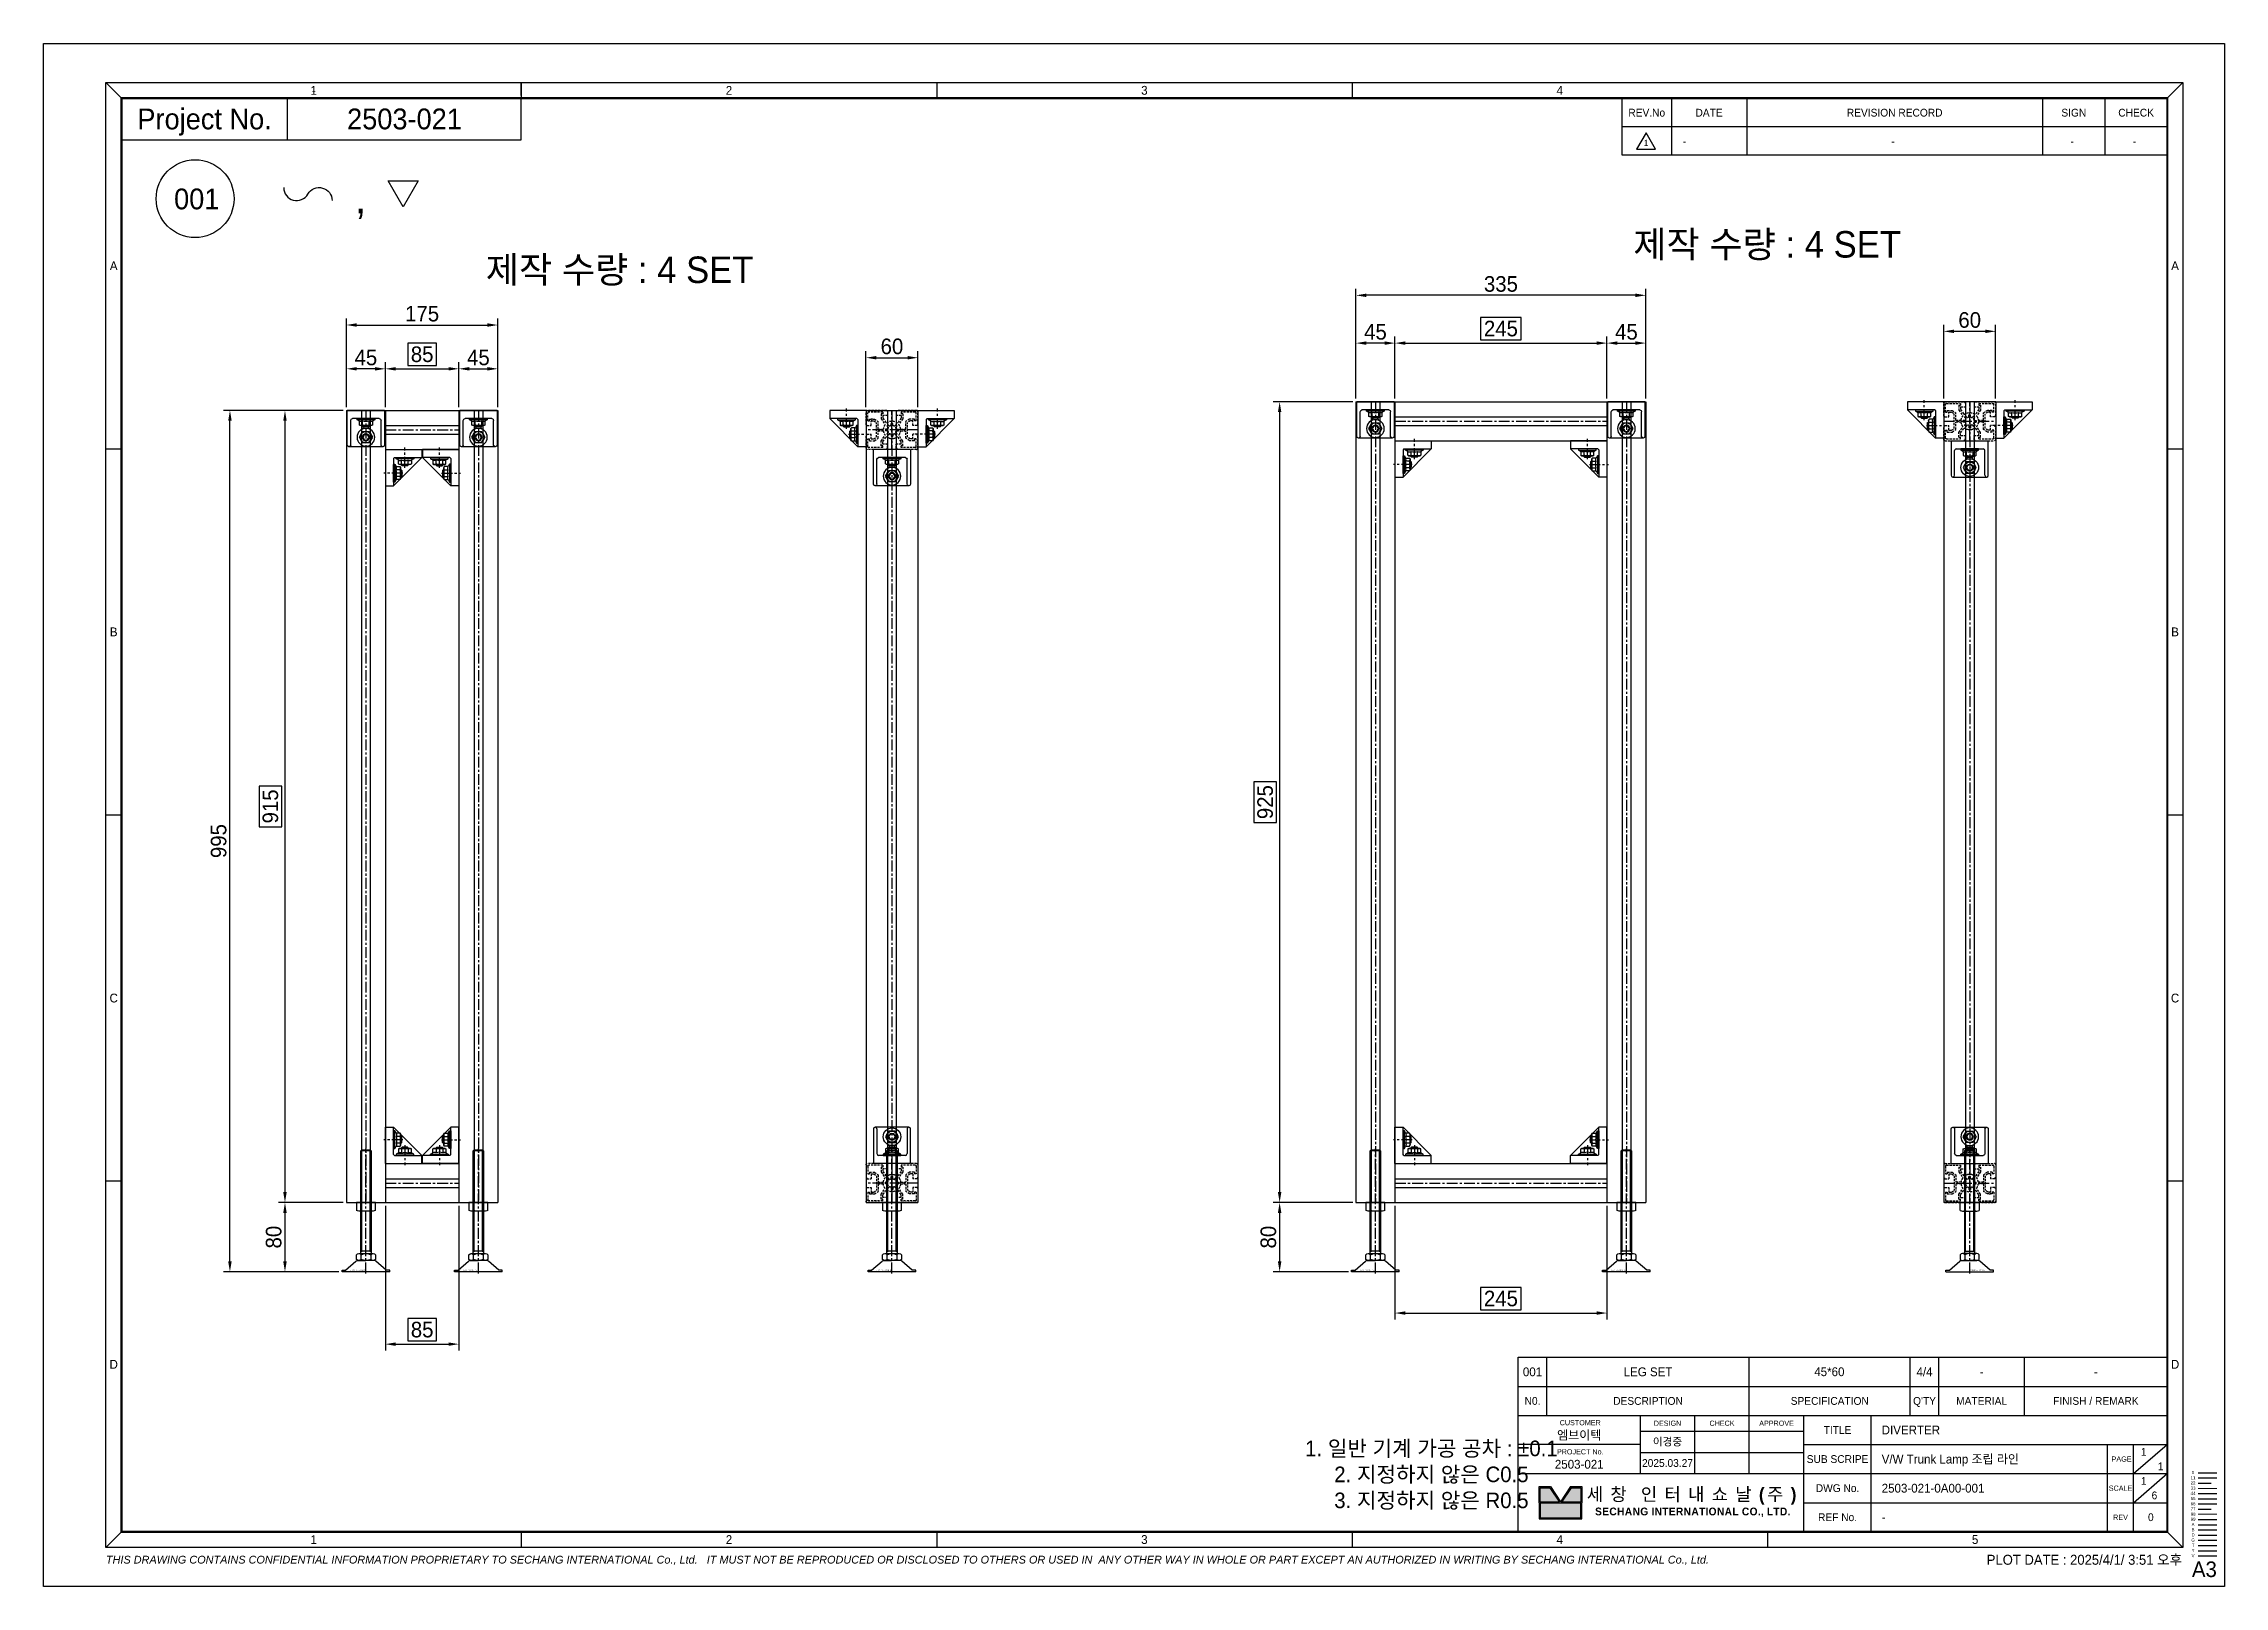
# Model space of a CAD drawing. Header units: inches. Extents: x 0 to 23821, y 0 to 11279.
# Drawn here: x 0 to 2520, y 9497 to 11279 of the extents above; entities that cross this region are included whole.
import ezdxf
from ezdxf.enums import TextEntityAlignment as Align

# ---------------------------------------------------------------- set-up
doc = ezdxf.new("R2010")
doc.units = ezdxf.units.IN
doc.header["$LTSCALE"] = 10
doc.header["$MEASUREMENT"] = 0
for name, pattern in [('CENTER', [2, 1.25, -0.25, 0.25, -0.25]), ('HIDDEN', [0.375, 0.25, -0.125]), ('PHANTOM', [2.5, 1.25, -0.25, 0.25, -0.25, 0.25, -0.25])]:
    doc.linetypes.add(name, pattern=pattern)
doc.layers.get('Defpoints').update_dxf_attribs({"color": 8})
for name, color, linetype in [('11', 1, 'CENTER'), ('22', 2, 'HIDDEN'), ('44', 4, 'Continuous'), ('55', 5, 'Continuous'), ('66', 6, 'PHANTOM'), ('77', 40, 'HIDDEN'), ('99', 181, 'Continuous'), ('A', 8, 'Continuous'), ('B', 123, 'Continuous'), ('D', 3, 'Continuous'), ('G', 231, 'Continuous'), ('T', 3, 'Continuous'), ('V', 1, 'Continuous'), ('Y', 60, 'Continuous')]:
    doc.layers.add(name, color=color, linetype=linetype)
doc.layers.add('33', color=3, linetype='PHANTOM', lineweight=9)
doc.layers.add('88', color=35, linetype='Continuous', lineweight=5)
doc.styles.add('SCI', font='')
doc.styles.get('SCI').set_extended_font_data('Gulim')
doc.dimstyles.new('SCH', dxfattribs={"dimtxt": 2.5, "dimasz": 2, "dimexe": 1.25, "dimexo": 0.625, "dimtad": 1, "dimdec": 8, "dimtxsty": 'SCI', "dimcen": 2.5, "dimclrd": 4, "dimclre": 4, "dimclrt": 7, "dimadec": 8, "dimazin": 2, "dimtfac": 1, "dimtdec": 8, "dimtmove": 0, "dimatfit": 3, "dimfxl": 1, "dimarcsym": 0})
doc.dimstyles.new('ST', dxfattribs={"dimscale": 25, "dimtxt": 2.5, "dimasz": 2, "dimexe": 1.25, "dimexo": 0.625, "dimgap": -0.625, "dimtad": 1, "dimdec": 8, "dimtxsty": 'SCI', "dimcen": 1, "dimclrd": 256, "dimclre": 256, "dimclrt": 2, "dimadec": 8, "dimazin": 2, "dimtfac": 1, "dimtdec": 8, "dimtmove": 0, "dimatfit": 3, "dimfxl": 1, "dimarcsym": 0})

msp = doc.modelspace()

# ---------------------------------------------------------------- texts
at = {"style": 'SCI'}
for s, height, p in [('Project No.', 24, (186, 11191.61233255)), ('2503-021', 24, (417, 11191.61233255)), ('001', 24, (176.95164972, 11099.2150528)), (',', 35.15625, (366.25745605, 11100.1957806)), ('제작 수량 : 4 SET', 30.6, (1991.63173132, 11046.7793353)), ('제작 수량 : 4 SET', 30.6, (665.59265436, 11017.41984719)), ('001', 10.2, (1720.5, 9744.41233255)), ('LEG SET', 10.2, (1854, 9744.41233255)), ('4/4', 10.2, (2173.5, 9744.41233255)), ('-', 10.2, (2239.5, 9744.41233255)), ('-', 10.2, (2371.5, 9744.41233255)), ('엠브이텍', 10.2, (1774.5, 9671.23377659)), ('2503-021', 10.2, (1774.5, 9637.63377659)), ('2025.03.27', 9, (1876.5, 9639.11233255))]:
    msp.add_text(s, height=height, dxfattribs=at).set_placement(p, align=Align.MIDDLE_CENTER)
for s, height, p in [('-', 9, (1894.09653795, 11161.40820472)), ('-', 9, (2135.1770972, 11161.31233255)), ('-', 9, (2342.1770972, 11161.31233255)), ('-', 9, (2414.1770972, 11161.31233255)), ('45*60', 10.2, (2046.07869507, 9739.42098768)), ('6', 9, (2435.90766793, 9597.21419673))]:
    msp.add_text(s, height=height, dxfattribs=at).set_placement(p)
for s, p in [('DIVERTER', (2124, 9677.21233255)), ('V/W Trunk Lamp 조립 라인', (2124, 9643.61233255)), ('2503-021-0A00-001', (2124, 9610.01233255)), ('-', (2124, 9576.41233255))]:
    msp.add_text(s, height=10.2, dxfattribs=at).set_placement(p, align=Align.MIDDLE_LEFT)
for s, insert, char_height, width, attachment_point in [('REV.No', (1852.5, 11198.81233255), 9, 57, 5), ('DATE', (1924.5, 11198.81233255), 9, 87, 5), ('REVISION RECORD', (2139, 11198.81233255), 9, 342, 5), ('SIGN', (2346, 11198.81233255), 9, 72, 5), ('CHECK', (2418, 11198.81233255), 9, 72, 5), ('{\\fGulim|b0|i0|c129|p50;1}', (1851.6542298, 11163.90775688), 7.2, 21.6185368994, 5), ('\\pi16.73169;0', (2415, 9576.41233255), 9, 39, 4)]:
    msp.add_mtext(s, dxfattribs=dict(at, insert=insert, char_height=char_height, width=width, attachment_point=attachment_point))

# ---------------------------------------------------------------- blocks, each defined once
blk = doc.blocks.new('A$C5b8731fd')
for p, q in [((0, 0), (-2.25, -3.9)), ((2.25, -3.9), (0, 0)), ((-2.25, -3.9), (2.25, -3.9))]:
    blk.add_line(p, q)
blk = doc.blocks.new('SECHANG REV')
at = {"color": 7}
blk.add_line((-52.5, 0), (-52.5, 5.5), dxfattribs=at)
at = {"color": 3}
for p, q in [((-43, 5.5), (-43, 0)), ((-28.5, 5.5), (-28.5, 0)), ((28.5, 5.5), (28.5, 0)), ((40.5, 5.5), (40.5, 0)), ((52.5, 5.5), (52.5, 0))]:
    blk.add_line(p, q, dxfattribs=at)
blk.add_line((52.5, 0), (-52.5, 0))
blk = doc.blocks.new('A$C82e70aa9')
h = blk.add_hatch(color=5)
h.dxf.hatch_style = 1
h.paths.add_polyline_path([(290.08, -278.01), (288.21, -278.01), (288.21, -280.8), (291.94, -280.8)])
h.paths.add_polyline_path([(296.06, -278.01), (294.19, -278.01), (292.33, -280.8), (296.06, -280.8)])
h.paths.add_polyline_path([(296.06, -281), (288.21, -281), (288.21, -283.79), (296.06, -283.79)])
at = {"color": 2}
for p, q in [((12, -7.5), (15, -10.5)), ((92, -7.5), (92, -10.5)), ((92, -10), (92, -7.5)), ((172, -7.5), (172, -10.5)), ((252, -7.5), (252, -10.5)), ((412, -7.5), (409, -10.5)), ((15, -286.5), (12, -289.5)), ((92, -286.5), (92, -289.5)), ((172, -286.5), (172, -289.5)), ((252, -286.5), (252, -289.5)), ((332, -286.5), (332, -289.5)), ((409, -286.5), (412, -289.5))]:
    blk.add_line(p, q, dxfattribs=at)
at = {"color": 40}
for p, q in [((47, -18.5), (47, -10.5)), ((92, -18.5), (92, -10.5))]:
    blk.add_line(p, q, dxfattribs=at)
at = {"color": 3}
blk.add_line((304, -10.5), (409, -10.5), dxfattribs=at)
for p, q in [((12, -78), (15, -78)), ((409, -78), (412, -78)), ((15, -148.5), (12, -148.5)), ((412, -148.5), (409, -148.5)), ((15, -219), (12, -219)), ((412, -219), (409, -219)), ((284, -252.9), (409, -252.9)), ((284, -286.5), (284, -252.9)), ((409, -252.9), (409, -286.5)), ((284, -258.5), (409, -258.5)), ((284, -264.1), (409, -264.1)), ((307.5, -264.1), (307.5, -275.3)), ((318, -275.3), (318, -264.1)), ((328.5, -275.3), (328.5, -264.1)), ((339, -286.5), (339, -264.1)), ((307.5, -267.1), (339, -267.1)), ((397.5, -286.5), (397.5, -269.7)), ((402.5, -275.3), (409, -269.7)), ((402.5, -286.5), (402.5, -269.7)), ((284, -275.3), (409, -275.3)), ((402.5, -280.9), (409, -275.3)), ((414.97, -275.13), (418.57, -275.13)), ((288, -280.9), (288, -277.8)), ((288, -277.8), (290.19, -277.8)), ((288, -280.9), (288, -284)), ((288.21, -280.8), (288.21, -278.01)), ((288.21, -278.01), (290.08, -278.01)), ((291.94, -280.8), (288.21, -280.8)), ((296.06, -281), (288.21, -281)), ((288.21, -281), (288.21, -283.79)), ((290.08, -278.01), (291.94, -280.8)), ((290.19, -277.8), (292.13, -280.71)), ((294.08, -277.8), (292.13, -280.71)), ((294.19, -278.01), (292.33, -280.8)), ((296.06, -280.8), (292.33, -280.8)), ((294.08, -277.8), (296.27, -277.8)), ((294.19, -278.01), (296.06, -278.01)), ((296.06, -278.01), (296.06, -280.8)), ((296.06, -283.79), (296.06, -281)), ((296.27, -277.8), (296.27, -280.9)), ((296.27, -284), (296.27, -280.9)), ((288, -284), (296.27, -284)), ((288.21, -283.79), (296.06, -283.79)), ((284, -286.5), (409, -286.5))]:
    blk.add_line(p, q)
at = {"color": 1}
blk.add_lwpolyline([(0, 0), (420, 0), (420, -297), (0, -297)], close=True, dxfattribs=at)
at = {"color": 2}
blk.add_lwpolyline([(12, -7.5), (412, -7.5), (412, -289.5), (12, -289.5)], close=True, dxfattribs=at)
at = {"const_width": 0.4}
blk.add_lwpolyline([(15, -10.5), (409, -10.5), (409, -286.5), (15, -286.5)], close=True, dxfattribs=at)
at = {"color": 40}
blk.add_lwpolyline([(15, -18.5), (92, -18.5)], dxfattribs=at)
blk.add_circle((29.18, -29.85), 7.5)
at = {"layer": '11'}
blk.add_line((414.97, -276.13), (418.57, -276.13), dxfattribs=at)
at = {"layer": '22'}
blk.add_line((414.97, -277.13), (418.57, -277.13), dxfattribs=at)
at = {"layer": '33'}
blk.add_line((414.97, -278.13), (418.57, -278.13), dxfattribs=at)
at = {"layer": '44'}
blk.add_line((414.97, -279.13), (418.57, -279.13), dxfattribs=at)
at = {"layer": '55'}
blk.add_line((414.97, -280.13), (418.57, -280.13), dxfattribs=at)
at = {"layer": '66'}
blk.add_line((414.97, -281.13), (418.57, -281.13), dxfattribs=at)
at = {"layer": '77'}
blk.add_line((414.97, -282.13), (418.57, -282.13), dxfattribs=at)
at = {"layer": '88'}
blk.add_line((414.97, -283.13), (418.57, -283.13), dxfattribs=at)
at = {"layer": '99'}
blk.add_line((414.97, -284.13), (418.57, -284.13), dxfattribs=at)
at = {"layer": 'A'}
blk.add_line((414.97, -285.13), (418.57, -285.13), dxfattribs=at)
at = {"layer": 'B'}
blk.add_line((414.97, -286.13), (418.57, -286.13), dxfattribs=at)
at = {"layer": 'D'}
for p, q in [((289.5, -258.5), (289.5, -252.9)), ((328.5, -258.5), (328.5, -252.9)), ((359.5, -258.5), (359.5, -252.9)), ((365, -258.5), (365, -252.9)), ((381.5, -258.5), (381.5, -252.9)), ((289.5, -264.1), (289.5, -258.5)), ((328.5, -264.1), (328.5, -258.5)), ((359.5, -264.1), (359.5, -258.5)), ((365, -264.1), (365, -258.5)), ((381.5, -264.1), (381.5, -258.5)), ((352, -286.5), (352, -264.1)), ((307.5, -269.7), (284, -269.7)), ((307.5, -271.2), (339, -271.2)), ((339, -269.7), (409, -269.7)), ((339, -280.9), (409, -280.9)), ((414.97, -287.13), (418.57, -287.13))]:
    blk.add_line(p, q, dxfattribs=at)
at = {"layer": 'G'}
blk.add_line((414.97, -288.13), (418.57, -288.13), dxfattribs=at)
at = {"layer": 'T'}
blk.add_line((414.97, -289.13), (418.57, -289.13), dxfattribs=at)
at = {"layer": 'V'}
blk.add_line((414.97, -291.13), (418.57, -291.13), dxfattribs=at)
at = {"layer": 'Y'}
blk.add_line((414.97, -290.13), (418.57, -290.13), dxfattribs=at)
at = {"color": 2, "style": 'SCI'}
blk.add_text('1', height=1, dxfattribs=at).set_placement((52, -8.75), align=Align.MIDDLE_CENTER)
at = {"style": 'SCI'}
for s, height, p in [('Project No.', 4, (31, -14.5)), ('N0.', 1.5, (286.75, -261.3)), ('DESCRIPTION', 1.5, (309, -261.3)), ('SPECIFICATION', 1.5, (344, -261.3)), ("Q'TY", 1.5, (362.25, -261.3)), ('MATERIAL', 1.5, (373.25, -261.3)), ('FINISH / REMARK', 1.5, (395.25, -261.3)), ('이경중', 1.5, (312.75, -269.15)), ('0', 0.6, (413.97, -275.09))]:
    blk.add_text(s, height=height, dxfattribs=at).set_placement(p, align=Align.MIDDLE_CENTER)
at = {"linetype": 'Continuous', "style": 'SCI'}
blk.add_text('PLOT DATE : 2025/4/1/ 3:51 오후', height=1.92, dxfattribs=at).set_placement((411.86, -292.84), align=Align.RIGHT)
at = {"color": 2, "style": 'SCI'}
blk.add_text('A3', height=3, dxfattribs=at).set_placement((418.55, -296.11), align=Align.BOTTOM_RIGHT)
at = {"color": 2, "attachment_point": 5, "style": 'SCI'}
for s, insert, char_height, width in [('1', (52, -9), 1.7, 80), ('2', (132, -9), 1.7, 80), ('3', (212, -9), 1.7, 80), ('4', (292, -9), 1.7, 80), ('A', (13.5, -42.75), 1.7, 3), ('A', (410.5, -42.75), 1.7, 3), ('B', (13.5, -113.25), 1.7, 3), ('B', (410.5, -113.25), 1.7, 3), ('C', (13.5, -183.75), 1.7, 3), ('C', (410.5, -183.75), 1.7, 3), ('D', (13.5, -254.25), 1.7, 3), ('D', (410.5, -254.25), 1.7, 3), ('1. 일반 기계 가공 공차 : ±0.1\\P2. 지정하지 않은 C0.5\\P3. 지정하지 않은 R0.5', (267.28, -275.6), 3, 83.5818), ('1', (52, -288), 1.7, 80), ('2', (132, -288), 1.7, 80), ('3', (212, -288), 1.7, 80), ('4', (292, -288), 1.7, 80), ('5', (372, -288), 1.7, 80)]:
    blk.add_mtext(s, dxfattribs=dict(at, insert=insert, char_height=char_height, width=width))
at = {"style": 'SCI'}
for s, insert, char_height, width, attachment_point in [(' CUSTOMER', (295.75, -265.5), 1, 23.5, 5), ('DESIGN', (312.75, -265.6), 1, 10.5, 5), ('CHECK', (323.25, -265.6), 1, 10.5, 5), ('APPROVE', (333.75, -265.6), 1, 10.5, 5), ('TITLE', (345.5, -266.9), 1.5, 13, 5), (' PROJECT No.', (295.75, -271.1), 1, 23.5, 5), ('SUB SCRIPE', (345.5, -272.5), 1.5, 13, 5), (' PAGE', (400, -272.5), 1, 5, 5), ('\\pi1.42726;1', (402.5, -271.1), 1.5, 3.25, 4), ('\\pi1.42726;1', (402.5, -276.7), 1.5, 3.25, 4), ('\\pi1.42726;1', (405.75, -273.9), 1.5, 3.25, 4), ('{\\fGulim|b1|i0|c129|p50;\\T1.45;세창 인터내쇼날(주)}', (317.63, -279.65), 2.5, 38.7333, 5), ('DWG No.', (345.5, -278.1), 1.5, 13, 5), ('SCALE', (400, -278.1), 1, 5, 5), ('{\\fGulim|b1|i0|c129|p50;\\T1.05;SECHANG INTERNATIONAL CO., LTD.}', (317.63, -282.75), 1.5, 38.7333, 5), ('REF No.', (345.5, -283.7), 1.5, 13, 5), ('REV', (400, -283.7), 1, 5, 5)]:
    blk.add_mtext(s, dxfattribs=dict(at, insert=insert, char_height=char_height, width=width, attachment_point=attachment_point))
at = {"color": 3, "insert": (12, -292), "char_height": 1.5, "width": 400.0238, "attachment_point": 4, "style": 'SCI'}
blk.add_mtext('{\\fArial|b0|i1|c0|p34;THIS DRAWING CONTAINS CONFIDENTIAL INFORMATION PROPRIETARY TO SECHANG INTERNATIONAL Co., Ltd.   IT MUST NOT BE REPRODUCED OR DISCLOSED TO OTHERS OR USED IN  ANY OTHER WAY IN WHOLE OR PART EXCEPT AN AUTHORIZED IN WRITING BY SECHANG INTERNATIONAL Co., Ltd.  }', dxfattribs=at)
at = {"layer": '11', "style": 'SCI'}
blk.add_text('11', height=0.6, dxfattribs=at).set_placement((413.97, -276.09), align=Align.MIDDLE_CENTER)
at = {"layer": '22', "style": 'SCI'}
blk.add_text('22', height=0.6, dxfattribs=at).set_placement((413.97, -277.09), align=Align.MIDDLE_CENTER)
at = {"layer": '33', "style": 'SCI'}
blk.add_text('33', height=0.6, dxfattribs=at).set_placement((413.97, -278.09), align=Align.MIDDLE_CENTER)
at = {"layer": '44', "style": 'SCI'}
blk.add_text('44', height=0.6, dxfattribs=at).set_placement((413.97, -279.09), align=Align.MIDDLE_CENTER)
at = {"layer": '55', "style": 'SCI'}
blk.add_text('55', height=0.6, dxfattribs=at).set_placement((413.97, -280.09), align=Align.MIDDLE_CENTER)
at = {"layer": '66', "style": 'SCI'}
blk.add_text('66', height=0.6, dxfattribs=at).set_placement((413.97, -281.09), align=Align.MIDDLE_CENTER)
at = {"layer": '77', "style": 'SCI'}
blk.add_text('77', height=0.6, dxfattribs=at).set_placement((413.97, -282.09), align=Align.MIDDLE_CENTER)
at = {"layer": '88', "style": 'SCI'}
blk.add_text('88', height=0.6, dxfattribs=at).set_placement((413.97, -283.09), align=Align.MIDDLE_CENTER)
at = {"layer": '99', "style": 'SCI'}
blk.add_text('99', height=0.6, dxfattribs=at).set_placement((413.97, -284.09), align=Align.MIDDLE_CENTER)
at = {"layer": 'A', "style": 'SCI'}
blk.add_text('A', height=0.6, dxfattribs=at).set_placement((413.97, -285.09), align=Align.MIDDLE_CENTER)
at = {"layer": 'B', "style": 'SCI'}
blk.add_text('B', height=0.6, dxfattribs=at).set_placement((413.97, -286.09), align=Align.MIDDLE_CENTER)
at = {"layer": 'D', "style": 'SCI'}
blk.add_text('D', height=0.6, dxfattribs=at).set_placement((413.97, -287.09), align=Align.MIDDLE_CENTER)
at = {"layer": 'G', "style": 'SCI'}
blk.add_text('G', height=0.6, dxfattribs=at).set_placement((413.97, -288.09), align=Align.MIDDLE_CENTER)
at = {"layer": 'T', "style": 'SCI'}
blk.add_text('T', height=0.6, dxfattribs=at).set_placement((413.97, -289.09), align=Align.MIDDLE_CENTER)
at = {"layer": 'V', "style": 'SCI'}
blk.add_text('V', height=0.6, dxfattribs=at).set_placement((413.97, -291.09), align=Align.MIDDLE_CENTER)
at = {"layer": 'Y', "style": 'SCI'}
blk.add_text('Y', height=0.6, dxfattribs=at).set_placement((413.97, -290.09), align=Align.MIDDLE_CENTER)
blk = doc.blocks.new('A$Ccec5b45b')
for p, q in [((-4.9, 61), (-6, 59.9)), ((-6, 59.9), (-6, -59)), ((-6, 59.9), (6, 59.9)), ((4.9, 61), (-4.9, 61)), ((6, 59.9), (4.9, 61)), ((6, -59), (6, 59.9)), ((-11, 0), (11, 0)), ((-11, -9.2), (-11, 0)), ((-5.5, 0), (-5.5, -9.2)), ((5.5, 0), (5.5, -9.2)), ((11, 0), (11, -9.2)), ((-8.2, -10), (8.2, -10)), ((-5.5, -60.3), (-5.5, -65.7)), ((5.5, -65.7), (5.5, -60.3)), ((-27.5, -80), (-27.5, -78)), ((-27.5, -80), (27.5, -80)), ((27.5, -80), (27.5, -78)), ((27.5, -80), (27.5, -78))]:
    blk.add_line(p, q)
for points in [[(-27.5, -78), (-23.5, -78), (-11.5, -67.6, -0.1933), (-10.2, -67), (0, -67)], [(27.5, -78), (23.5, -78), (11.5, -67.6, 0.1933), (10.2, -67), (0, -67)]]:
    blk.add_lwpolyline(points, format="xyb")
for points in [[(-11, -60.3), (-11, -65.7)], [(8.2, -59), (-8.2, -59)], [(-8.2, -67), (8.2, -67)], [(11, -65.7), (11, -60.3)]]:
    blk.add_lwpolyline(points)
for centre, radius, start, end in [((-8.2, -5.1), 4.86, 235.6158, 304.3842), ((0, 8.2), 18.2, 252.412, 287.588), ((8.2, -5.1), 4.86, 235.6158, 304.3842), ((-8.2, -62.5), 3.47, 37.8619, 142.1381), ((-8.2, -63.5), 3.47, 217.8619, 322.1381), ((0, -70.9), 11.9, 62.5093, 117.4907), ((0, -55.1), 11.9, 242.5093, 297.4907), ((8.2, -62.5), 3.47, 37.8619, 142.1381), ((8.2, -63.5), 3.47, 217.8619, 322.1381)]:
    blk.add_arc(centre, radius, start, end)
at = {"layer": '11'}
blk.add_line((0, -81.9), (0, 62), dxfattribs=at)
at = {"layer": 'T'}
for p, q in [((-4.9, -56), (-4.9, 61)), ((4.9, -56), (4.9, 61)), ((-4.9, -56), (-6, -57)), ((-6, -56), (6, -56)), ((6, -57), (4.9, -56))]:
    blk.add_line(p, q, dxfattribs=at)
at = {"layer": '44', "style": 'SCI'}
blk.add_text('Q-INTOP P12-120-55', height=1.245, dxfattribs=at).set_placement((1, -78.7))
blk = doc.blocks.new('0104-20170619.11435441')
at = {"layer": '11'}
for p, q in [((0, -22.5), (0, 22.5)), ((30, 0), (-30, 0))]:
    blk.add_line(p, q, dxfattribs=at)
at = {"layer": '22'}
for p, q in [((-30, 6), (-30, 21)), ((-30, 6), (-29, 6)), ((-29, 5), (-29, 6)), ((-29, 5), (-24, 5)), ((-6, 22.5), (-28.5, 22.5)), ((-28, 10.5), (-28, 19.5)), ((-28, 10.5), (-26, 10.5)), ((-10.5, 20.5), (-27, 20.5)), ((-26, 10.5), (-26, 12.5)), ((-26, 12.5), (-20.4, 12.5)), ((-22.4, 12.5), (-24.1, 12.5)), ((-23, 10.5), (-24.1, 10.5)), ((-24, 10.5), (-21, 10.5)), ((-24, 5), (-24, 10.5)), ((-21, 10.5), (-18, 8.5)), ((-20.4, 12.5), (-16, 9.6)), ((-18, -8.5), (-18, 8.5)), ((-16, 1), (-16, 9.6)), ((-16, 1), (-9.9, 1)), ((-10.5, 18.5), (-12.5, 18.5)), ((-12.5, 18.5), (-12.5, 12.9)), ((-12.5, 12.9), (-7.9, 6.1)), ((-10.5, 20.5), (-10.5, 18.5)), ((-10.5, 16.5), (-10.5, 13.5)), ((-5, 16.5), (-10.5, 16.5)), ((-10.5, 13.5), (-6.5, 7.6)), ((-4.9, 1), (-7.4, 1)), ((-6, 22.5), (-6, 21.5)), ((-5, 21.5), (-6, 21.5)), ((-4.2, 2.8), (-6, 4.5)), ((-5, 21.5), (-5, 16.5)), ((-2.8, 4.2), (-4.5, 6)), ((-1, 4.9), (-1, 7.4)), ((1, 4.9), (1, 7.4)), ((2.8, 4.2), (4.5, 6)), ((4.2, 2.8), (6, 4.5)), ((4.9, 1), (7.4, 1)), ((5, 21.5), (5, 16.5)), ((6, 21.5), (5, 21.5)), ((10.5, 16.5), (5, 16.5)), ((6, 22.5), (6, 21.5)), ((28.5, 22.5), (6, 22.5)), ((10.5, 13.5), (6.5, 7.6)), ((12.5, 12.9), (7.9, 6.1)), ((9.9, 1), (16, 1)), ((10.5, 20.5), (10.5, 18.5)), ((27, 20.5), (10.5, 20.5)), ((12.5, 18.5), (10.5, 18.5)), ((10.5, 16.5), (10.5, 13.5)), ((12.5, 18.5), (12.5, 12.9)), ((20.4, 12.5), (16, 9.6)), ((16, 1), (16, 9.6)), ((21, 10.5), (18, 8.5)), ((18, -8.5), (18, 8.5)), ((26, 12.5), (20.4, 12.5)), ((24, 10.5), (21, 10.5)), ((24, 5), (24, 10.5)), ((29, 5), (24, 5)), ((26, 10.5), (26, 12.5)), ((28, 10.5), (26, 10.5)), ((28, 10.5), (28, 19.5)), ((29, 5), (29, 6)), ((30, 6), (29, 6)), ((30, 6), (30, 21)), ((-30, -21), (-30, -6)), ((-30, -6), (-29, -6)), ((-29, -6), (-29, -5)), ((-29, -5), (-24, -5)), ((-6, -22.5), (-28.5, -22.5)), ((-28, -19.5), (-28, -10.5)), ((-28, -10.5), (-26, -10.5)), ((-10.5, -20.5), (-27, -20.5)), ((-26, -12.5), (-26, -10.5)), ((-26, -12.5), (-20.4, -12.5)), ((-24, -10.5), (-24, -5)), ((-24, -10.5), (-21, -10.5)), ((-21, -10.5), (-18, -8.5)), ((-20.4, -12.5), (-16, -9.6)), ((-16, -9.6), (-16, -1)), ((-16, -1), (-9.9, -1)), ((-12.5, -12.9), (-7.9, -6.1)), ((-12.5, -18.5), (-12.5, -12.9)), ((-10.5, -18.5), (-12.5, -18.5)), ((-10.5, -13.5), (-6.5, -7.6)), ((-10.5, -16.5), (-10.5, -13.5)), ((-5, -16.5), (-10.5, -16.5)), ((-10.5, -20.5), (-10.5, -18.5)), ((-4.9, -1), (-7.4, -1)), ((-4.2, -2.8), (-6, -4.5)), ((-6, -22.5), (-6, -21.5)), ((-5, -21.5), (-6, -21.5)), ((-5, -21.5), (-5, -16.5)), ((-2.8, -4.2), (-4.5, -6)), ((-1, -4.9), (-1, -7.4)), ((1, -4.9), (1, -7.4)), ((2.8, -4.2), (4.5, -6)), ((4.2, -2.8), (6, -4.5)), ((4.9, -1), (7.4, -1)), ((5, -21.5), (5, -16.5)), ((10.5, -16.5), (5, -16.5)), ((6, -21.5), (5, -21.5)), ((6, -22.5), (6, -21.5)), ((28.5, -22.5), (6, -22.5)), ((10.5, -13.5), (6.5, -7.6)), ((12.5, -12.9), (7.9, -6.1)), ((9.9, -1), (16, -1)), ((10.5, -16.5), (10.5, -13.5)), ((12.5, -18.5), (10.5, -18.5)), ((10.5, -20.5), (10.5, -18.5)), ((27, -20.5), (10.5, -20.5)), ((12.5, -18.5), (12.5, -12.9)), ((16, -9.6), (16, -1)), ((20.4, -12.5), (16, -9.6)), ((21, -10.5), (18, -8.5)), ((26, -12.5), (20.4, -12.5)), ((24, -10.5), (21, -10.5)), ((24, -10.5), (24, -5)), ((29, -5), (24, -5)), ((26, -12.5), (26, -10.5)), ((28, -10.5), (26, -10.5)), ((28, -19.5), (28, -10.5)), ((29, -6), (29, -5)), ((30, -6), (29, -6)), ((30, -21), (30, -6))]:
    blk.add_line(p, q, dxfattribs=at)
for centre, radius, start, end in [((-28.5, 21), 1.5, 90, 180), ((-27, 19.5), 1, 90, 180), ((0, 0), 10, 142.644, 174.2608), ((0, 0), 7.5, 172.3377, 187.6623), ((0, 0), 10, 49.1403, 130.8597), ((0, 0), 7.5, 127.3377, 142.6623), ((0, 0), 5, 146.537, 168.463), ((0, 0), 5, 101.537, 123.463), ((0, 0), 7.5, 82.3377, 97.6623), ((0, 0), 5, 56.537, 78.463), ((0, 0), 5, 11.537, 33.463), ((0, 0), 7.5, 37.3377, 52.6623), ((0, 0), 7.5, 352.3377, 7.6623), ((0, 0), 10, 5.7392, 39.0281), ((0, 0), 10, 5.7392, 37.356), ((27, 19.5), 1, 0, 90), ((28.5, 21), 1.5, 0, 90), ((-28.5, -21), 1.5, 180, 270), ((-27, -19.5), 1, 180, 270), ((0, 0), 10, 185.7392, 217.356), ((0, 0), 10, 229.1403, 309.2607), ((0, 0), 7.5, 217.3377, 232.6623), ((0, 0), 5, 191.537, 213.463), ((0, 0), 10, 243.4796, 310.8597), ((0, 0), 5, 236.537, 258.463), ((0, 0), 7.5, 262.3377, 277.6623), ((0, 0), 5, 281.537, 303.463), ((0, 0), 5, 326.537, 348.463), ((0, 0), 7.5, 307.3377, 322.6623), ((0, 0), 10, 320.9719, 354.2608), ((0, 0), 10, 322.644, 354.2608), ((27, -19.5), 1, 270, 0), ((28.5, -21), 1.5, 270, 0)]:
    blk.add_arc(centre, radius, start, end, dxfattribs=at)
blk = doc.blocks.new('18A$C632A6005')
for p, q in [((-21.5, 0), (21.5, 0)), ((-21.5, 0), (-21.5, -40)), ((-17.5, -40), (-17.5, -11.5)), ((-15.5, -9.5), (15.5, -9.5)), ((10.3, -9.5), (-10.2, -9.5)), ((-10.2, -9.5), (-10.2, -11)), ((-10.2, -11), (10.3, -11)), ((-10.2, -11), (-7.5, -12.3)), ((-7.5, -12.3), (-7.5, -16.9)), ((-7.5, -16.9), (-6.4, -17.5)), ((-3.8, -24.5), (-7.5, -31)), ((-6.4, -17.5), (6.4, -17.5)), ((-4, -18.2), (-4, -17.5)), ((-4, -18.2), (4, -18.2)), ((-3.2, -19), (-4, -18.2)), ((-3.8, -16.9), (-3.8, -12.3)), ((3.8, -24.5), (-3.8, -24.5)), ((-3.2, -19), (3.2, -19)), ((3.2, -19), (4, -18.2)), ((3.8, -16.9), (3.8, -12.3)), ((7.5, -31), (3.8, -24.5)), ((4, -18.2), (4, -17.5)), ((6.4, -17.5), (7.5, -16.9)), ((7.5, -12.3), (10.3, -11)), ((7.5, -16.9), (7.5, -12.3)), ((10.3, -11), (10.3, -9.5)), ((17.5, -40), (17.5, -11.5)), ((21.5, -40.1), (21.5, 0)), ((-19.5, -42), (19.6, -42)), ((-7.5, -31), (-3.8, -37.5)), ((-3.8, -37.5), (3.8, -37.5)), ((3.8, -37.5), (7.5, -31))]:
    blk.add_line(p, q)
for radius in [10.2, 6.5, 4, 3.2]:
    blk.add_circle((0, -31), radius)
for centre, radius, start, end in [((-15.5, -11.5), 2, 90, 180), ((-5.6, -9.9), 3.06, 232.1211, 307.8789), ((-5.6, -14.4), 3.06, 232.1211, 307.8789), ((0, -22.5), 4.1, 121.3886, 166.7272), ((0, -1.7), 11.3, 250.5288, 289.4712), ((0, -6.2), 11.3, 250.5288, 289.4712), ((0, -22.5), 4.1, 13.2728, 58.6114), ((5.6, -9.9), 3.06, 232.1211, 307.8789), ((5.6, -14.4), 3.06, 232.1211, 307.8789), ((15.5, -11.5), 2, 0, 90), ((-19.5, -40), 2, 180, 270), ((-19.5, -40), 2, 270, 0), ((19.5, -40), 2, 180, 270), ((19.6, -40.1), 1.9, 270, 0)]:
    blk.add_arc(centre, radius, start, end)
blk = doc.blocks.new('A&A$C5BB358B1')
for p, q in [((1.7, 42), (43.7, 42)), ((1.7, 42), (1.7, 0)), ((12.2, 32.5), (11.2, 31.5)), ((43.7, 32.5), (11.2, 0)), ((11.2, 31.5), (11.2, 0)), ((12.2, 32.5), (43.7, 32.5)), ((14, 32.5), (34.5, 32.5)), ((14, 31), (14, 32.5)), ((34.5, 31), (14, 31)), ((16.7, 29.7), (14, 31)), ((16.7, 25.1), (16.7, 29.7)), ((20.5, 25.1), (20.5, 29.7)), ((28, 25.1), (28, 29.7)), ((34.5, 31), (31.7, 29.7)), ((31.7, 29.7), (31.7, 25.1)), ((34.5, 32.5), (34.5, 31)), ((43.7, 42), (43.7, 32.5)), ((11.2, 24.7), (12.7, 24.7)), ((11.2, 4), (11.2, 24.5)), ((12.7, 4.2), (11.2, 4.2)), ((12.7, 24.7), (12.7, 4.2)), ((12.7, 24.7), (14, 22)), ((14, 7), (12.7, 4.2)), ((14, 22), (18.6, 22)), ((18.6, 18.3), (14, 18.3)), ((18.6, 10.7), (14, 10.7)), ((18.6, 7), (14, 7)), ((17.8, 24.5), (16.7, 25.1)), ((30.7, 24.5), (17.8, 24.5)), ((18.6, 22), (19.2, 20.9)), ((19.2, 8.1), (18.6, 7)), ((19.2, 20.9), (19.2, 8.1)), ((19.9, 18.5), (19.2, 18.5)), ((19.9, 10.5), (19.2, 10.5)), ((19.9, 18.5), (19.9, 10.5)), ((20.7, 17.7), (19.9, 18.5)), ((20.7, 11.3), (19.9, 10.5)), ((20.2, 23.8), (20.2, 24.5)), ((28.2, 23.8), (20.2, 23.8)), ((21, 23), (20.2, 23.8)), ((20.7, 17.7), (20.7, 11.3)), ((27.4, 23), (21, 23)), ((27.4, 23), (28.2, 23.8)), ((28.2, 23.8), (28.2, 24.5)), ((31.7, 25.1), (30.7, 24.5)), ((1.7, 0), (11.2, 0))]:
    blk.add_line(p, q)
for centre, radius, start, end in [((18.6, 32.1), 3.06, 232.1211, 307.8789), ((24.2, 40.3), 11.3, 250.5288, 289.4712), ((29.9, 32.1), 3.06, 232.1211, 307.8789), ((11.6, 20.1), 3.06, 322.1211, 37.8789), ((3.4, 14.5), 11.3, 340.5288, 19.4712), ((11.6, 8.9), 3.06, 322.1211, 37.8789), ((18.6, 27.6), 3.06, 232.1211, 307.8789), ((16.2, 20.1), 3.06, 322.1211, 37.8789), ((8, 14.5), 11.3, 340.5288, 19.4712), ((16.2, 8.9), 3.06, 322.1211, 37.8789), ((24.2, 35.8), 11.3, 250.5288, 289.4712), ((29.9, 27.6), 3.06, 232.1211, 307.8789)]:
    blk.add_arc(centre, radius, start, end)
at = {"layer": '11'}
for p, q in [((24.2, 20.7), (24.2, 44)), ((21.8, 14.5), (0, 14.5))]:
    blk.add_line(p, q, dxfattribs=at)
blk = doc.blocks.new('A$Cd309145c')
for p, q in [((0, 0), (60, 0)), ((0, 0), (0, -925)), ((60, 0), (60, -925)), ((0, -925), (60, -925))]:
    blk.add_line(p, q)
at = {"layer": '11'}
blk.add_line((30, 0), (30, -925), dxfattribs=at)
at = {"layer": 'A'}
for p, q in [((25, 0), (25, -925)), ((35, 0), (35, -925))]:
    blk.add_line(p, q, dxfattribs=at)
blk.add_blockref('0104-20170619.11435441', (30, -22.5))
at = {"xscale": -1, "rotation": 180}
blk.add_blockref('0104-20170619.11435441', (30, -902.5), dxfattribs=at)
at = {"layer": '44', "extrusion": (0, 0, -1), "zscale": -1}
blk.add_blockref('A&A$C5BB358B1', (-1.7, -42), dxfattribs=at)
at = {"layer": '44', "extrusion": (0, 0, -1), "xscale": -1, "zscale": -1}
blk.add_blockref('A&A$C5BB358B1', (-58.3, -42), dxfattribs=at)
at = {"layer": '44', "xscale": -1}
for name, p in [('18A$C632A6005', (30, -45)), ('A$Ccec5b45b', (30, -925))]:
    blk.add_blockref(name, p, dxfattribs=at)
at = {"layer": '44', "rotation": 180}
blk.add_blockref('18A$C632A6005', (30, -880), dxfattribs=at)
blk = doc.blocks.new('A$C1d8b452b')
for p, q in [((-167.5, 925), (-122.5, 925)), ((-167.5, 925), (-167.5, 0)), ((-122.5, 925), (-122.5, 0)), ((-122.5, 925), (122.5, 925)), ((122.5, 925), (167.5, 925)), ((122.5, 925), (122.5, 0)), ((167.5, 925), (167.5, 0)), ((-122.5, 880), (122.5, 880)), ((-122.5, 45), (122.5, 45)), ((-167.5, 0), (-122.5, 0)), ((-122.5, 0), (122.5, 0)), ((122.5, 0), (167.5, 0))]:
    blk.add_line(p, q)
at = {"layer": '11'}
for p, q in [((-145, 925), (-145, 0)), ((145, 925), (145, 0)), ((-122.5, 902.5), (122.5, 902.5)), ((-122.5, 22.5), (122.5, 22.5))]:
    blk.add_line(p, q, dxfattribs=at)
at = {"layer": 'A'}
for p, q in [((-150, 925), (-150, 0)), ((-140, 925), (-140, 0)), ((-122.5, 907.5), (122.5, 907.5)), ((140, 925), (140, 0)), ((150, 925), (150, 0)), ((-122.5, 897.5), (122.5, 897.5)), ((-122.5, 27.5), (122.5, 27.5)), ((-122.5, 17.5), (122.5, 17.5))]:
    blk.add_line(p, q, dxfattribs=at)
at = {"layer": '44', "xscale": -1}
for name, p in [('18A$C632A6005', (-145, 925)), ('18A$C632A6005', (145, 925)), ('A$Ccec5b45b', (-145, 0)), ('A$Ccec5b45b', (145, 0))]:
    blk.add_blockref(name, p, dxfattribs=at)
at = {"layer": '44', "extrusion": (0, 0, -1), "xscale": -1, "zscale": -1}
blk.add_blockref('A&A$C5BB358B1', (124.2, 838), dxfattribs=at)
at = {"layer": '44', "extrusion": (0, 0, -1), "zscale": -1}
blk.add_blockref('A&A$C5BB358B1', (-124.2, 838), dxfattribs=at)
at = {"layer": '44', "extrusion": (0, 0, -1), "zscale": -1, "rotation": 180}
blk.add_blockref('A&A$C5BB358B1', (124.2, 87), dxfattribs=at)
at = {"layer": '44', "extrusion": (0, 0, -1), "xscale": -1, "zscale": -1, "rotation": 180}
blk.add_blockref('A&A$C5BB358B1', (-124.2, 87), dxfattribs=at)
blk = doc.blocks.new('A$C74eb5858')
for p, q in [((60, 0), (0, 0)), ((0, 0), (0, -915)), ((60, 0), (60, -915)), ((60, -915), (0, -915))]:
    blk.add_line(p, q)
at = {"layer": '11'}
blk.add_line((30, 0), (30, -915), dxfattribs=at)
at = {"layer": 'A'}
for p, q in [((25, 0), (25, -915)), ((35, 0), (35, -915))]:
    blk.add_line(p, q, dxfattribs=at)
at = {"xscale": -1}
blk.add_blockref('0104-20170619.11435441', (30, -22.5), dxfattribs=at)
at = {"rotation": 180}
blk.add_blockref('0104-20170619.11435441', (30, -892.5), dxfattribs=at)
at = {"layer": '44', "extrusion": (0, 0, -1), "zscale": -1}
blk.add_blockref('A&A$C5BB358B1', (-1.7, -42), dxfattribs=at)
at = {"layer": '44', "extrusion": (0, 0, -1), "xscale": -1, "zscale": -1}
blk.add_blockref('A&A$C5BB358B1', (-58.3, -42), dxfattribs=at)
at = {"layer": '44'}
for name, p in [('18A$C632A6005', (30, -45)), ('A$Ccec5b45b', (30, -915))]:
    blk.add_blockref(name, p, dxfattribs=at)
at = {"layer": '44', "xscale": -1, "rotation": 180}
blk.add_blockref('18A$C632A6005', (30, -870), dxfattribs=at)
blk = doc.blocks.new('A$C8a342315')
for p, q in [((-22.5, 0), (22.5, 0)), ((-22.5, 0), (-22.5, -915)), ((22.5, 0), (22.5, -915)), ((22.5, 0), (107.5, 0)), ((107.5, 0), (152.5, 0)), ((107.5, 0), (107.5, -915)), ((152.5, 0), (152.5, -915)), ((22.5, -45), (107.5, -45)), ((22.5, -870), (107.5, -870)), ((-22.5, -915), (22.5, -915)), ((22.5, -915), (107.5, -915)), ((107.5, -915), (152.5, -915))]:
    blk.add_line(p, q)
at = {"layer": '11'}
for p, q in [((0, 0), (0, -915)), ((130, 0), (130, -915)), ((22.5, -22.5), (107.5, -22.5)), ((22.5, -892.5), (107.5, -892.5))]:
    blk.add_line(p, q, dxfattribs=at)
at = {"layer": 'A'}
for p, q in [((-5, 0), (-5, -915)), ((5, 0), (5, -915)), ((125, 0), (125, -915)), ((135, 0), (135, -915)), ((22.5, -17.5), (107.5, -17.5)), ((22.5, -27.5), (107.5, -27.5)), ((22.5, -887.5), (107.5, -887.5)), ((22.5, -897.5), (107.5, -897.5))]:
    blk.add_line(p, q, dxfattribs=at)
at = {"layer": '44', "xscale": -1}
for name, p in [('18A$C632A6005', (0, 0)), ('18A$C632A6005', (130, 0)), ('A$Ccec5b45b', (0, -915)), ('A$Ccec5b45b', (130, -915))]:
    blk.add_blockref(name, p, dxfattribs=at)
at = {"layer": '44', "extrusion": (0, 0, -1), "xscale": -1, "zscale": -1}
blk.add_blockref('A&A$C5BB358B1', (-20.8, -87), dxfattribs=at)
at = {"layer": '44', "extrusion": (0, 0, -1), "zscale": -1}
blk.add_blockref('A&A$C5BB358B1', (-109.2, -87), dxfattribs=at)
at = {"layer": '44', "extrusion": (0, 0, -1), "zscale": -1, "rotation": 180}
blk.add_blockref('A&A$C5BB358B1', (-20.8, -828), dxfattribs=at)
at = {"layer": '44', "extrusion": (0, 0, -1), "xscale": -1, "zscale": -1, "rotation": 180}
blk.add_blockref('A&A$C5BB358B1', (-109.2, -828), dxfattribs=at)
blk = doc.blocks.new('*D450')
at = {"color": 1, "lineweight": -2, "true_color": 0xff0001, "transparency": 16777216}
for p, q in [((453.9, 10932.7), (421, 10932.7)), ((421, 10932.7), (421, 10906.8)), ((453.9, 10906.8), (453.9, 10932.7)), ((394.9, 10858.7), (394.9, 10910.5)), ((406.9, 10903), (467.9, 10903)), ((421, 10906.8), (453.9, 10906.8)), ((479.9, 10858.7), (479.9, 10910.5))]:
    blk.add_line(p, q, dxfattribs=at)
at = {"color": 1, "true_color": 0xff0001, "transparency": 16777216}
for points in [[(406.9, 10905), (406.9, 10901), (394.9, 10903)], [(467.9, 10905), (467.9, 10901), (479.9, 10903)]]:
    blk.add_solid(points, dxfattribs=at)
at = {"layer": 'Defpoints', "color": 0, "transparency": 16777216}
for p in [(479.9, 10903), (394.9, 10855, -227228.6), (479.9, 10855, -227228.6)]:
    blk.add_point(p, dxfattribs=at)
at = {"color": 2, "transparency": 16777216, "insert": (437.4, 10919.7), "char_height": 18, "attachment_point": 5, "style": 'SCI'}
blk.add_mtext('85', dxfattribs=at)
blk = doc.blocks.new('*D451')
at = {"color": 1, "lineweight": -2, "true_color": 0xff0001, "transparency": 16777216}
for p, q in [((394.9, 9936.2), (394.9, 9768.9)), ((479.9, 9936.2), (479.9, 9768.9)), ((453.9, 9806.1), (421, 9806.1)), ((421, 9806.1), (421, 9780.1)), ((453.9, 9780.1), (453.9, 9806.1)), ((421, 9780.1), (453.9, 9780.1)), ((406.9, 9776.4), (467.9, 9776.4))]:
    blk.add_line(p, q, dxfattribs=at)
at = {"color": 1, "true_color": 0xff0001, "transparency": 16777216}
for points in [[(406.9, 9778.4), (406.9, 9774.4), (394.9, 9776.4)], [(467.9, 9778.4), (467.9, 9774.4), (479.9, 9776.4)]]:
    blk.add_solid(points, dxfattribs=at)
at = {"layer": 'Defpoints', "color": 0, "transparency": 16777216}
for p in [(394.9, 9940, -227228.6), (479.9, 9940, -227228.6), (479.9, 9776.4)]:
    blk.add_point(p, dxfattribs=at)
at = {"color": 2, "transparency": 16777216, "insert": (437.4, 9793.1), "char_height": 18, "attachment_point": 5, "style": 'SCI'}
blk.add_mtext('85', dxfattribs=at)
blk = doc.blocks.new('*D452')
at = {"color": 1, "lineweight": -2, "true_color": 0xff0001, "transparency": 16777216}
for p, q in [((346.2, 10855), (271.4, 10855)), ((278.9, 10843), (278.9, 9952)), ((275.1, 10420.9), (249.1, 10420.9)), ((249.1, 10420.9), (249.1, 10374.1)), ((275.1, 10374.1), (275.1, 10420.9)), ((249.1, 10374.1), (275.1, 10374.1)), ((346.2, 9940), (271.4, 9940))]:
    blk.add_line(p, q, dxfattribs=at)
at = {"color": 1, "true_color": 0xff0001, "transparency": 16777216}
for points in [[(276.9, 10843), (280.9, 10843), (278.9, 10855)], [(276.9, 9952), (280.9, 9952), (278.9, 9940)]]:
    blk.add_solid(points, dxfattribs=at)
at = {"layer": 'Defpoints', "color": 0, "transparency": 16777216}
for p in [(349.9, 10855, -227228.6), (278.9, 9940), (349.9, 9940, -227228.6)]:
    blk.add_point(p, dxfattribs=at)
at = {"color": 2, "transparency": 16777216, "insert": (262.1, 10397.5), "char_height": 18, "attachment_point": 5, "rotation": 90, "style": 'SCI'}
blk.add_mtext('915', dxfattribs=at)
blk = doc.blocks.new('*D453')
at = {"color": 1, "lineweight": -2, "true_color": 0xff0001, "transparency": 16777216}
for p, q in [((1707.4, 10962.4), (1660.5, 10962.4)), ((1660.5, 10962.4), (1660.5, 10936.4)), ((1707.4, 10936.4), (1707.4, 10962.4)), ((1561.5, 10868.7), (1561.5, 10940.2)), ((1806.5, 10868.7), (1806.5, 10940.2)), ((1573.5, 10932.7), (1794.5, 10932.7)), ((1660.5, 10936.4), (1707.4, 10936.4))]:
    blk.add_line(p, q, dxfattribs=at)
at = {"color": 1, "true_color": 0xff0001, "transparency": 16777216}
for points in [[(1573.5, 10934.7), (1573.5, 10930.7), (1561.5, 10932.7)], [(1794.5, 10934.7), (1794.5, 10930.7), (1806.5, 10932.7)]]:
    blk.add_solid(points, dxfattribs=at)
at = {"layer": 'Defpoints', "color": 0, "transparency": 16777216}
for p in [(1806.5, 10932.7), (1561.5, 10865, -227228.6), (1806.5, 10865, -227228.6)]:
    blk.add_point(p, dxfattribs=at)
at = {"color": 2, "transparency": 16777216, "insert": (1684, 10949.4), "char_height": 18, "attachment_point": 5, "style": 'SCI'}
blk.add_mtext('245', dxfattribs=at)
blk = doc.blocks.new('*D454')
at = {"color": 1, "lineweight": -2, "true_color": 0xff0001, "transparency": 16777216}
for p, q in [((1561.5, 9936.2), (1561.5, 9804.8)), ((1806.5, 9936.2), (1806.5, 9804.8)), ((1707.4, 9842), (1660.5, 9842)), ((1660.5, 9842), (1660.5, 9816)), ((1707.4, 9816), (1707.4, 9842)), ((1573.5, 9812.3), (1794.5, 9812.3)), ((1660.5, 9816), (1707.4, 9816))]:
    blk.add_line(p, q, dxfattribs=at)
at = {"color": 1, "true_color": 0xff0001, "transparency": 16777216}
for points in [[(1573.5, 9814.3), (1573.5, 9810.3), (1561.5, 9812.3)], [(1794.5, 9814.3), (1794.5, 9810.3), (1806.5, 9812.3)]]:
    blk.add_solid(points, dxfattribs=at)
at = {"layer": 'Defpoints', "color": 0, "transparency": 16777216}
for p in [(1561.5, 9940, -227228.6), (1806.5, 9940, -227228.6), (1806.5, 9812.3)]:
    blk.add_point(p, dxfattribs=at)
at = {"color": 2, "transparency": 16777216, "insert": (1684, 9829), "char_height": 18, "attachment_point": 5, "style": 'SCI'}
blk.add_mtext('245', dxfattribs=at)
blk = doc.blocks.new('*D455')
at = {"color": 1, "lineweight": -2, "true_color": 0xff0001, "transparency": 16777216}
for p, q in [((1512.7, 10865), (1420.8, 10865)), ((1428.3, 10853), (1428.3, 9952)), ((1424.5, 10425.9), (1398.6, 10425.9)), ((1398.6, 10425.9), (1398.6, 10379.1)), ((1424.5, 10379.1), (1424.5, 10425.9)), ((1398.6, 10379.1), (1424.5, 10379.1)), ((1512.7, 9940), (1420.8, 9940))]:
    blk.add_line(p, q, dxfattribs=at)
at = {"color": 1, "true_color": 0xff0001, "transparency": 16777216}
for points in [[(1426.3, 10853), (1430.3, 10853), (1428.3, 10865)], [(1426.3, 9952), (1430.3, 9952), (1428.3, 9940)]]:
    blk.add_solid(points, dxfattribs=at)
at = {"layer": 'Defpoints', "color": 0, "transparency": 16777216}
for p in [(1516.5, 10865, -227228.6), (1428.3, 9940), (1516.5, 9940, -227228.6)]:
    blk.add_point(p, dxfattribs=at)
at = {"color": 2, "transparency": 16777216, "insert": (1411.6, 10402.5), "char_height": 18, "attachment_point": 5, "rotation": 90, "style": 'SCI'}
blk.add_mtext('925', dxfattribs=at)
blk = doc.blocks.new('*D456')
at = {"color": 4, "lineweight": -2, "transparency": 16777216}
for p, q in [((349.9, 10858.7), (349.9, 10910.5)), ((382.9, 10903), (361.9, 10903)), ((394.9, 10858.7), (394.9, 10910.5))]:
    blk.add_line(p, q, dxfattribs=at)
at = {"color": 4, "transparency": 16777216}
for points in [[(361.9, 10905), (361.9, 10901), (349.9, 10903)], [(382.9, 10905), (382.9, 10901), (394.9, 10903)]]:
    blk.add_solid(points, dxfattribs=at)
at = {"layer": 'Defpoints', "color": 0, "transparency": 16777216}
for p in [(349.9, 10903), (349.9, 10855, -227228.6), (394.9, 10855, -227228.6)]:
    blk.add_point(p, dxfattribs=at)
at = {"color": 7, "transparency": 16777216, "insert": (372.4, 10916), "char_height": 18, "attachment_point": 5, "style": 'SCI'}
blk.add_mtext('45', dxfattribs=at)
blk = doc.blocks.new('*D457')
at = {"color": 4, "lineweight": -2, "transparency": 16777216}
for p, q in [((479.9, 10858.7), (479.9, 10910.5)), ((491.9, 10903), (512.9, 10903)), ((524.9, 10858.7), (524.9, 10910.5))]:
    blk.add_line(p, q, dxfattribs=at)
at = {"color": 4, "transparency": 16777216}
for points in [[(491.9, 10905), (491.9, 10901), (479.9, 10903)], [(512.9, 10905), (512.9, 10901), (524.9, 10903)]]:
    blk.add_solid(points, dxfattribs=at)
at = {"layer": 'Defpoints', "color": 0, "transparency": 16777216}
for p in [(524.9, 10903), (479.9, 10855, -227228.6), (524.9, 10855, -227228.6)]:
    blk.add_point(p, dxfattribs=at)
at = {"color": 7, "transparency": 16777216, "insert": (502.4, 10916), "char_height": 18, "attachment_point": 5, "style": 'SCI'}
blk.add_mtext('45', dxfattribs=at)
blk = doc.blocks.new('*D458')
at = {"color": 4, "lineweight": -2, "transparency": 16777216}
for p, q in [((349.9, 10858.7), (349.9, 10961.1)), ((361.9, 10953.6), (512.9, 10953.6)), ((524.9, 10858.7), (524.9, 10961.1))]:
    blk.add_line(p, q, dxfattribs=at)
at = {"color": 4, "transparency": 16777216}
for points in [[(361.9, 10955.6), (361.9, 10951.6), (349.9, 10953.6)], [(512.9, 10955.6), (512.9, 10951.6), (524.9, 10953.6)]]:
    blk.add_solid(points, dxfattribs=at)
at = {"layer": 'Defpoints', "color": 0, "transparency": 16777216}
for p in [(524.9, 10953.6), (349.9, 10855, -227228.6), (524.9, 10855, -227228.6)]:
    blk.add_point(p, dxfattribs=at)
at = {"color": 7, "transparency": 16777216, "insert": (437.4, 10966.6), "char_height": 18, "attachment_point": 5, "style": 'SCI'}
blk.add_mtext('175', dxfattribs=at)
blk = doc.blocks.new('*D459')
at = {"color": 4, "lineweight": -2, "transparency": 16777216}
for p, q in [((346.2, 9940), (271.4, 9940)), ((278.9, 9928), (278.9, 9872)), ((341.2, 9860), (271.4, 9860))]:
    blk.add_line(p, q, dxfattribs=at)
at = {"color": 4, "transparency": 16777216}
for points in [[(276.9, 9928), (280.9, 9928), (278.9, 9940)], [(276.9, 9872), (280.9, 9872), (278.9, 9860)]]:
    blk.add_solid(points, dxfattribs=at)
at = {"layer": 'Defpoints', "color": 0, "transparency": 16777216}
for p in [(349.9, 9940, -227228.6), (278.9, 9860), (344.9, 9860, -227228.6)]:
    blk.add_point(p, dxfattribs=at)
at = {"color": 7, "transparency": 16777216, "insert": (265.9, 9900), "char_height": 18, "attachment_point": 5, "rotation": 90, "style": 'SCI'}
blk.add_mtext('80', dxfattribs=at)
blk = doc.blocks.new('*D460')
at = {"color": 4, "lineweight": -2, "transparency": 16777216}
for p, q in [((346.2, 10855), (207.8, 10855)), ((215.3, 9872), (215.3, 10843)), ((341.2, 9860), (207.8, 9860))]:
    blk.add_line(p, q, dxfattribs=at)
at = {"color": 4, "transparency": 16777216}
for points in [[(213.3, 10843), (217.3, 10843), (215.3, 10855)], [(213.3, 9872), (217.3, 9872), (215.3, 9860)]]:
    blk.add_solid(points, dxfattribs=at)
at = {"layer": 'Defpoints', "color": 0, "transparency": 16777216}
for p in [(215.3, 10855), (349.9, 10855, -227228.6), (344.9, 9860, -227228.6)]:
    blk.add_point(p, dxfattribs=at)
at = {"color": 7, "transparency": 16777216, "insert": (202.3, 10357.5), "char_height": 18, "attachment_point": 5, "rotation": 90, "style": 'SCI'}
blk.add_mtext('995', dxfattribs=at)
blk = doc.blocks.new('*D461')
at = {"color": 4, "lineweight": -2, "transparency": 16777216}
for p, q in [((950.3, 10858.7), (950.3, 10923.3)), ((962.3, 10915.8), (998.3, 10915.8)), ((1010.3, 10858.7), (1010.3, 10923.3))]:
    blk.add_line(p, q, dxfattribs=at)
at = {"color": 4, "transparency": 16777216}
for points in [[(962.3, 10917.8), (962.3, 10913.8), (950.3, 10915.8)], [(998.3, 10917.8), (998.3, 10913.8), (1010.3, 10915.8)]]:
    blk.add_solid(points, dxfattribs=at)
at = {"layer": 'Defpoints', "color": 0, "transparency": 16777216}
for p in [(1010.3, 10915.8), (950.3, 10855, -227228.6), (1010.3, 10855, -227228.6)]:
    blk.add_point(p, dxfattribs=at)
at = {"color": 7, "transparency": 16777216, "insert": (980.3, 10928.8), "char_height": 18, "attachment_point": 5, "style": 'SCI'}
blk.add_mtext('60', dxfattribs=at)
blk = doc.blocks.new('*D462')
at = {"color": 4, "lineweight": -2, "transparency": 16777216}
for p, q in [((1516.5, 10868.7), (1516.5, 10940.2)), ((1561.5, 10868.7), (1561.5, 10940.2)), ((1549.5, 10932.7), (1528.5, 10932.7))]:
    blk.add_line(p, q, dxfattribs=at)
at = {"color": 4, "transparency": 16777216}
for points in [[(1528.5, 10934.7), (1528.5, 10930.7), (1516.5, 10932.7)], [(1549.5, 10934.7), (1549.5, 10930.7), (1561.5, 10932.7)]]:
    blk.add_solid(points, dxfattribs=at)
at = {"layer": 'Defpoints', "color": 0, "transparency": 16777216}
for p in [(1516.5, 10932.7), (1516.5, 10865, -227228.6), (1561.5, 10865, -227228.6)]:
    blk.add_point(p, dxfattribs=at)
at = {"color": 7, "transparency": 16777216, "insert": (1539, 10945.6), "char_height": 18, "attachment_point": 5, "style": 'SCI'}
blk.add_mtext('45', dxfattribs=at)
blk = doc.blocks.new('*D463')
at = {"color": 4, "lineweight": -2, "transparency": 16777216}
for p, q in [((1806.5, 10868.7), (1806.5, 10940.2)), ((1851.5, 10868.7), (1851.5, 10940.2)), ((1818.5, 10932.7), (1839.5, 10932.7))]:
    blk.add_line(p, q, dxfattribs=at)
at = {"color": 4, "transparency": 16777216}
for points in [[(1818.5, 10934.7), (1818.5, 10930.7), (1806.5, 10932.7)], [(1839.5, 10934.7), (1839.5, 10930.7), (1851.5, 10932.7)]]:
    blk.add_solid(points, dxfattribs=at)
at = {"layer": 'Defpoints', "color": 0, "transparency": 16777216}
for p in [(1851.5, 10932.7), (1806.5, 10865, -227228.6), (1851.5, 10865, -227228.6)]:
    blk.add_point(p, dxfattribs=at)
at = {"color": 7, "transparency": 16777216, "insert": (1829, 10945.6), "char_height": 18, "attachment_point": 5, "style": 'SCI'}
blk.add_mtext('45', dxfattribs=at)
blk = doc.blocks.new('*D464')
at = {"color": 4, "lineweight": -2, "transparency": 16777216}
for p, q in [((1516.5, 10868.7), (1516.5, 10995.4)), ((1839.5, 10987.9), (1528.5, 10987.9)), ((1851.5, 10868.7), (1851.5, 10995.4))]:
    blk.add_line(p, q, dxfattribs=at)
at = {"color": 4, "transparency": 16777216}
for points in [[(1528.5, 10989.9), (1528.5, 10985.9), (1516.5, 10987.9)], [(1839.5, 10989.9), (1839.5, 10985.9), (1851.5, 10987.9)]]:
    blk.add_solid(points, dxfattribs=at)
at = {"layer": 'Defpoints', "color": 0, "transparency": 16777216}
for p in [(1516.5, 10987.9), (1516.5, 10865, -227228.6), (1851.5, 10865, -227228.6)]:
    blk.add_point(p, dxfattribs=at)
at = {"color": 7, "transparency": 16777216, "insert": (1684, 11000.9), "char_height": 18, "attachment_point": 5, "style": 'SCI'}
blk.add_mtext('335', dxfattribs=at)
blk = doc.blocks.new('*D465')
at = {"color": 4, "lineweight": -2, "transparency": 16777216}
for p, q in [((1512.7, 9940), (1420.8, 9940)), ((1428.3, 9928), (1428.3, 9872)), ((1507.7, 9860), (1420.8, 9860))]:
    blk.add_line(p, q, dxfattribs=at)
at = {"color": 4, "transparency": 16777216}
for points in [[(1426.3, 9928), (1430.3, 9928), (1428.3, 9940)], [(1426.3, 9872), (1430.3, 9872), (1428.3, 9860)]]:
    blk.add_solid(points, dxfattribs=at)
at = {"layer": 'Defpoints', "color": 0, "transparency": 16777216}
for p in [(1516.5, 9940, -227228.6), (1428.3, 9860), (1511.5, 9860, -227228.6)]:
    blk.add_point(p, dxfattribs=at)
at = {"color": 7, "transparency": 16777216, "insert": (1415.3, 9900), "char_height": 18, "attachment_point": 5, "rotation": 90, "style": 'SCI'}
blk.add_mtext('80', dxfattribs=at)
blk = doc.blocks.new('*D466')
at = {"color": 4, "lineweight": -2, "transparency": 16777216}
for p, q in [((2195.7, 10868.7), (2195.7, 10953.8)), ((2207.7, 10946.3), (2243.7, 10946.3)), ((2255.7, 10868.7), (2255.7, 10953.8))]:
    blk.add_line(p, q, dxfattribs=at)
at = {"color": 4, "transparency": 16777216}
for points in [[(2207.7, 10948.3), (2207.7, 10944.3), (2195.7, 10946.3)], [(2243.7, 10948.3), (2243.7, 10944.3), (2255.7, 10946.3)]]:
    blk.add_solid(points, dxfattribs=at)
at = {"layer": 'Defpoints', "color": 0, "transparency": 16777216}
for p in [(2255.7, 10946.3), (2195.7, 10865, -227228.6), (2255.7, 10865, -227228.6)]:
    blk.add_point(p, dxfattribs=at)
at = {"color": 7, "transparency": 16777216, "insert": (2225.7, 10959.3), "char_height": 18, "attachment_point": 5, "style": 'SCI'}
blk.add_mtext('60', dxfattribs=at)

# ---------------------------------------------------------------- dimensions: what is measured, and where the dimension line sits
for base, p1, p2, dimstyle, picture, middle in [((1516.4593047082, 10987.8861149284), (1851.4593047078, 10864.9709288587, -227228.5508311123), (1516.4593047082, 10864.9709288587, -227228.5508311123), 'SCH', '*D464', (1683.959304708, 11000.8638113332)), ((524.9385534057, 10953.5983022155), (349.9385534061, 10854.9709288584, -227228.5508311125), (524.9385534057, 10854.9709288584, -227228.5508311125), 'SCH', '*D458', (437.4385534059, 10966.5999666629)), ((1806.4593047078, 10932.6520188744), (1561.4593047082, 10864.9709288587, -227228.5508311123), (1806.4593047078, 10864.9709288587, -227228.5508311123), 'ST', '*D453', (1683.959304708, 10949.3916993005)), ((2255.7253388018, 10946.2751769213), (2195.7253388018, 10864.9709288584, -227228.5508311124), (2255.7253388018, 10864.9709288584, -227228.5508311124), 'SCH', '*D466', (2225.7253388018, 10959.2528733261)), ((1010.341756112, 10915.793356361), (950.3417561119, 10854.9709288584, -227228.5508311124), (1010.341756112, 10854.9709288584, -227228.5508311124), 'SCH', '*D461', (980.3417561119, 10928.7710527658)), ((1516.4593047082, 10932.6520188744), (1561.4593047082, 10864.9709288587, -227228.5508311123), (1516.4593047082, 10864.9709288587, -227228.5508311123), 'SCH', '*D462', (1538.9593047082, 10945.6416993005)), ((1851.4593047078, 10932.6520188744), (1806.4593047078, 10864.9709288587, -227228.5508311123), (1851.4593047078, 10864.9709288587, -227228.5508311123), 'SCH', '*D463', (1828.9593047078, 10945.6416993005)), ((349.9385534061, 10903.0111856288), (394.9385534061, 10854.9709288584, -227228.5508311125), (349.9385534061, 10854.9709288584, -227228.5508311125), 'SCH', '*D456', (372.4385534061, 10916.0008660549)), ((479.9385534057, 10903.0111856288), (394.9385534061, 10854.9709288584, -227228.5508311125), (479.9385534057, 10854.9709288584, -227228.5508311125), 'ST', '*D450', (437.4385534059, 10919.7388820336)), ((524.9385534057, 10903.0111856288), (479.9385534057, 10854.9709288584, -227228.5508311125), (524.9385534057, 10854.9709288584, -227228.5508311125), 'SCH', '*D457', (502.4385534057, 10916.0008660549)), ((479.9385534057, 9776.3751999663), (394.9385534061, 9939.9709288583, -227228.5508311125), (479.9385534057, 9939.9709288583, -227228.5508311125), 'ST', '*D451', (437.4385534059, 9793.1028963711)), ((1806.4593047078, 9812.253757481), (1561.4593047082, 9939.9709288587, -227228.5508311123), (1806.4593047078, 9939.9709288587, -227228.5508311123), 'ST', '*D454', (1683.959304708, 9828.9934379071))]:
    dim = msp.add_linear_dim(base=base, p1=p1, p2=p2, dimstyle=dimstyle, override={"dimscale": 6, "dimtxt": 3})
    dim.commit()
    dim.dimension.update_dxf_attribs({"geometry": picture, "text_midpoint": middle})
for base, p1, p2, dimstyle, picture, middle in [((1428.2969556407, 9939.9709288587), (1516.4593047082, 10864.9709288587, -227228.5508311123), (1516.4593047082, 9939.9709288587, -227228.5508311123), 'ST', '*D455', (1411.5692592359, 10402.4709288587)), ((215.3137014893, 10854.9709288584), (344.9385534061, 9859.9709288583, -227228.5508311125), (349.9385534061, 10854.9709288584, -227228.5508311125), 'SCH', '*D460', (202.3360050845, 10357.4709288584)), ((278.8887163077, 9939.9709288583), (349.9385534061, 10854.9709288584, -227228.5508311125), (349.9385534061, 9939.9709288583, -227228.5508311125), 'ST', '*D452', (262.1370518603, 10397.4709288584)), ((278.8887163077, 9859.9709288583), (349.9385534061, 9939.9709288583, -227228.5508311125), (344.9385534061, 9859.9709288583, -227228.5508311125), 'SCH', '*D459', (265.9110199029, 9899.9709288583)), ((1428.2969556407, 9859.9709288587), (1516.4593047082, 9939.9709288587, -227228.5508311124), (1511.4593047082, 9859.9709288587, -227228.5508311123), 'SCH', '*D465', (1415.3192592359, 9899.9709288587))]:
    dim = msp.add_linear_dim(base=base, p1=p1, p2=p2, angle=90, dimstyle=dimstyle, override={"dimscale": 6, "dimtxt": 3})
    dim.commit()
    dim.dimension.update_dxf_attribs({"geometry": picture, "text_midpoint": middle})

# ---------------------------------------------------------------- linework, layer by layer
at = {"color": 40}
for p, q in [((282, 11167.61233255), (282, 11215.61233255)), ((552, 11167.61233255), (552, 11215.61233255))]:
    msp.add_line(p, q, dxfattribs=at)
at = {"color": 3}
msp.add_line((1824, 11215.61233255), (2454, 11215.61233255), dxfattribs=at)
at = {"color": 40}
msp.add_lwpolyline([(90, 11167.61233255), (552, 11167.61233255)], dxfattribs=at)
msp.add_lwpolyline([(415.57817077, 11089.94309058), (398.2576627, 11119.94309058), (432.89867885, 11119.94309058)], close=True)
msp.add_lwpolyline([(277.42236304, 11112.3557237, 0.767326988), (305.4127441, 11104.8557237, -0.767326988), (333.40312516, 11097.3557237)], format="xyb")

# ---------------------------------------------------------------- block references
for name, p, xscale, yscale, zscale in [('A$C82e70aa9', (0, 11278.61233255), 6, 6, 6), ('SECHANG REV', (2139, 11182.61233255), 6, 6, 6), ('SECHANG REV', (2139, 11149.61233255), 6, 6, 6), ('A$C5b8731fd', (1851.6542298, 11175.60913322), 4.799999999999999, 4.799999999999999, 4.799999999999999)]:
    msp.add_blockref(name, p, dxfattribs=dict(xscale=xscale, yscale=yscale, zscale=zscale))
for name, p in [('A$C1d8b452b', (1683.95930471, 9939.97092886, -227228.55083111)), ('A$C8a342315', (372.43855341, 10854.97092886, -227228.55083111))]:
    msp.add_blockref(name, p)
at = {"xscale": -1}
for name, p in [('A$Cd309145c', (2255.7253388, 10864.97092886, -227228.55083111)), ('A$C74eb5858', (1010.34175611, 10854.97092886, -227228.55083111))]:
    msp.add_blockref(name, p, dxfattribs=at)

msp.set_redraw_order([(e.dxf.handle, doc.entitydb.next_handle()) for e in msp.query("TEXT MTEXT ATTDEF DIMENSION ARC_DIMENSION")])  # texts and dimensions are drawn at this point

doc.saveas('drawing.dxf')
